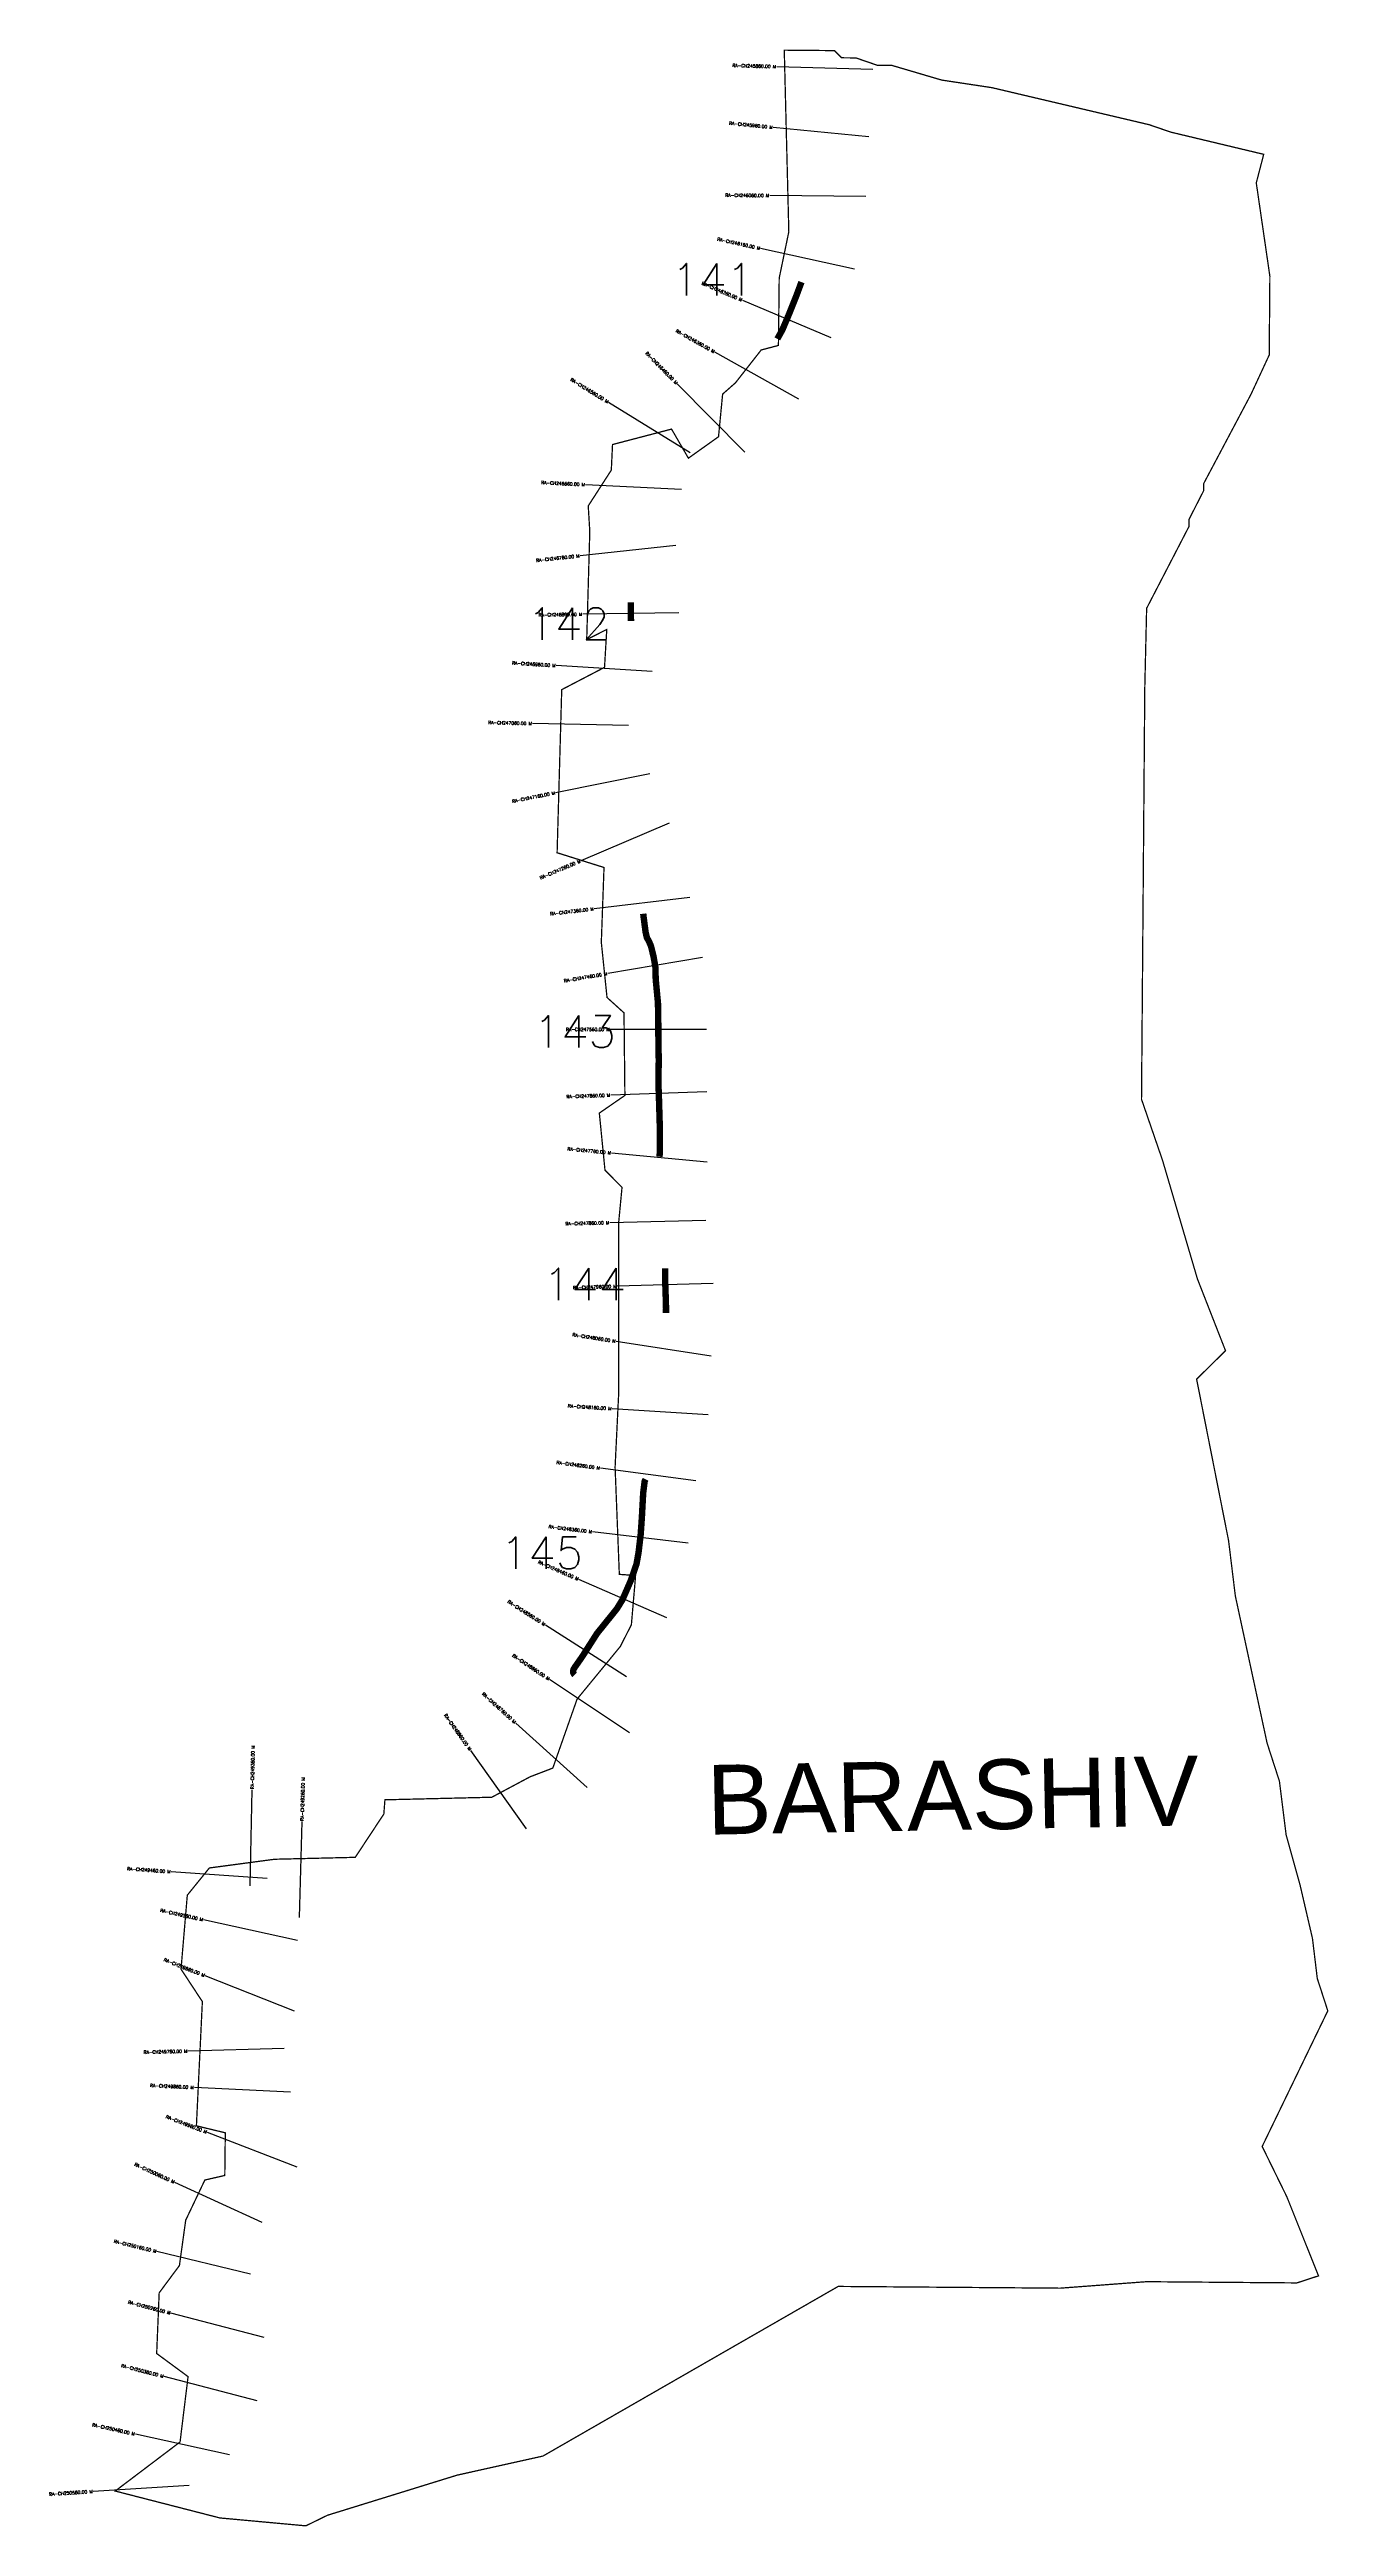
# Model space of a CAD drawing. Header units: metres. Extents: x 277539 to 279535, y 2042715 to 2046581.
import ezdxf
from ezdxf.enums import TextEntityAlignment as Align

# ---------------------------------------------------------------- set-up
doc = ezdxf.new("R2010")
doc.units = ezdxf.units.M
for name, color, linetype in [('ARTIFICIALLY PROTECTED', 4, 'Continuous'), ('CS', 134, 'Continuous'), ('CSMark', 6, 'Continuous'), ('VILLAGE NAME', 250, 'Continuous')]:
    doc.layers.add(name, color=color, linetype=linetype)
doc.styles.get("Standard").update_dxf_attribs({"font": 'simplex.shx'})

msp = doc.modelspace()

# ---------------------------------------------------------------- linework, layer by layer
at = {"color": 6, "const_width": 2, "flags": 128}
msp.add_lwpolyline([(278685.5, 2046580.2), (278763.8, 2046579.5), (278774.9, 2046568.3), (278797.3, 2046568.1), (278830.7, 2046556.6), (278853.1, 2046556.5), (278931.2, 2046533.5), (279009.4, 2046521.7), (279255.1, 2046463.8), (279288.5, 2046452.3), (279433.7, 2046417.6), (279422.1, 2046373), (279443.3, 2046227.4), (279442.3, 2046104.4), (279413.9, 2046043.1), (279340.1, 2045903.8), (279340, 2045892.6), (279317.3, 2045848.1), (279317.2, 2045836.9), (279251, 2045709), (279248, 2045580.2), (279247.8, 2045546.6), (279243, 2044942.6), (279275.8, 2044847.3), (279330.2, 2044662.3), (279374.1, 2044550.1), (279329, 2044505.7), (279378.9, 2044253.5), (279389.4, 2044167.4), (279439, 2043937.5), (279458.2, 2043878.2), (279468.7, 2043794.3), (279490.5, 2043715.8), (279509.8, 2043632.6), (279517.3, 2043570.2), (279533.7, 2043519.7), (279431.3, 2043308), (279469.8, 2043229.4), (279519.2, 2043106), (279485.5, 2043095), (279250.7, 2043096.9), (279116.4, 2043086.8), (278769.6, 2043089.5), (278308.9, 2042824.7), (278174.9, 2042794.9), (277972.6, 2042732.3), (277938.9, 2042715.8), (277804.8, 2042728.1), (277641.4, 2042770.1), (277742.6, 2042846.7), (277755.1, 2042948.7), (277706.1, 2042984.8), (277710, 2043079.5), (277741.6, 2043122.1), (277751.4, 2043192.9), (277781.3, 2043255.6), (277812.4, 2043262.7), (277813.2, 2043329.3), (277768.1, 2043340.2), (277777.4, 2043534.1), (277744.1, 2043584.8), (277753.9, 2043700.2), (277788.3, 2043742.7), (277890.2, 2043756.3), (278016, 2043759.3), (278060.6, 2043826.9), (278062.3, 2043849.1), (278229.1, 2043853.1), (278288.8, 2043885), (278324.3, 2043898.6), (278362.2, 2044006.3), (278429.6, 2044088.4), (278446.9, 2044122.3), (278453.2, 2044195.5), (278453.4, 2044199.2), (278428.1, 2044201), (278421.5, 2044368.4), (278427.1, 2044483.8), (278427.1, 2044750.3), (278432.3, 2044805.1), (278405.7, 2044832), (278396.9, 2044921), (278436.8, 2044948.6), (278435.4, 2045077.5), (278408.9, 2045101.5), (278400, 2045187.5), (278404.2, 2045304.4), (278331, 2045327.4), (278338.2, 2045582), (278405, 2045616.8), (278408.5, 2045676), (278377.2, 2045660.1), (278382, 2045828.8), (278379.6, 2045868.8), (278415.6, 2045924.7), (278417.5, 2045964.6), (278509.6, 2045988.7), (278535.9, 2045943.3), (278582.9, 2045976.8), (278589.3, 2046043.3), (278609.3, 2046060.9), (278649.5, 2046112.2), (278676.4, 2046119.3), (278677.6, 2046224.4), (278692.6, 2046296.8), (278685.5, 2046580.2)], dxfattribs=at)
at = {"layer": 'ARTIFICIALLY PROTECTED', "const_width": 10, "flags": 128}
for points in [[(278712.3, 2046218.2), (278704.6, 2046197.4), (278692.6, 2046167.4), (278682.6, 2046143.8), (278674.7, 2046129.5)], [(278445.9, 2045718.4), (278446.3, 2045689.1)], [(278465.4, 2045232.2), (278465.9, 2045227.8), (278469.2, 2045202.8), (278471.2, 2045194.6), (278474.1, 2045189.6), (278477.4, 2045182), (278481.6, 2045165), (278484.4, 2045148.7), (278484.9, 2045129.7), (278488.4, 2045092.7), (278489, 2045057), (278489, 2045042.1), (278489.6, 2045003.5), (278489.1, 2044967.7), (278490.1, 2044939.1), (278491.4, 2044895.3), (278491.1, 2044856.4), (278490.7, 2044852.9)], [(278499.5, 2044678.7), (278499.5, 2044664.1), (278500.7, 2044627.5), (278501, 2044616.8), (278500.9, 2044609)], [(278469.1, 2044349.4), (278467.6, 2044346.3), (278465.3, 2044327.5), (278463.4, 2044292), (278461.5, 2044263.8), (278458.1, 2044235.1), (278454.9, 2044217.1), (278446, 2044191.3), (278432.9, 2044161.3), (278424.1, 2044147), (278393.3, 2044108.8), (278369.7, 2044071.8), (278359, 2044056.6), (278356.6, 2044052.5), (278356, 2044050.3), (278356.3, 2044047.2), (278357.8, 2044044.6), (278358.2, 2044044.2)]]:
    msp.add_lwpolyline(points, dxfattribs=at)
at = {"layer": 'CS'}
for p, q in [((278823.6, 2046549.8), (278673.7, 2046554.3)), ((278817.6, 2046444.9), (278668.3, 2046459.6)), ((278812.8, 2046351.9), (278662.8, 2046353.2)), ((278795.2, 2046238.6), (278648.6, 2046270.6)), ((278758.6, 2046130.9), (278620.6, 2046189.6)), ((278708.1, 2046035.4), (278577.2, 2046108.7)), ((278624.1, 2045952.5), (278518.6, 2046059.1)), ((278538.9, 2045951.4), (278411.3, 2046030.3)), ((278525.2, 2045894.4), (278375.4, 2045901.9)), ((278516.1, 2045806.9), (278366.9, 2045791)), ((278521.1, 2045701.7), (278371.1, 2045699.6)), ((278479.4, 2045610.1), (278329.7, 2045619.5)), ((278442.6, 2045525.8), (278292.6, 2045529.1)), ((278475.7, 2045450.5), (278328.6, 2045421.1)), ((278506, 2045373.8), (278368.1, 2045315)), ((278538, 2045257.3), (278389, 2045239.9)), ((278557.9, 2045163.9), (278410, 2045138.8)), ((278564, 2045051.6), (278414, 2045051.6)), ((278564.7, 2044954.2), (278414.7, 2044949)), ((278565.3, 2044844.6), (278416, 2044858.7)), ((278563.1, 2044753.6), (278413.2, 2044749.9)), ((278574.8, 2044655.2), (278424.9, 2044650.7)), ((278571.5, 2044541.7), (278423.3, 2044564.6)), ((278566.5, 2044449.9), (278416.8, 2044459.5)), ((278547.4, 2044346.9), (278398.7, 2044366.7)), ((278535.4, 2044249.6), (278386.4, 2044267.3)), ((278502.4, 2044133), (278364.9, 2044193)), ((278439.2, 2044041.2), (278312.7, 2044121.9)), ((278444.2, 2043953.7), (278319.3, 2044036.8)), ((278377.9, 2043868.5), (278266.5, 2043968.9)), ((278283.1, 2043803.9), (278196.2, 2043926.2)), ((277851.9, 2043714.7), (277855.1, 2043864.7)), ((277928.9, 2043665.2), (277932.9, 2043815.1)), ((277878.4, 2043726), (277728.8, 2043736.7)), ((277925.7, 2043629.3), (277779.2, 2043661.7)), ((277921.4, 2043519.4), (277781.8, 2043574.3)), ((277904.9, 2043460.8), (277754.9, 2043456.9)), ((277914.7, 2043392.5), (277764.9, 2043399.9)), ((277925.2, 2043275.8), (277785.2, 2043329.7)), ((277870.8, 2043189.3), (277734.5, 2043251.8)), ((277852.3, 2043108.6), (277706.5, 2043143.9)), ((277873.6, 2043009.9), (277728.4, 2043047.7)), ((277862.8, 2042911), (277717.7, 2042948.8)), ((277819.5, 2042826.6), (277673, 2042858.8)), ((277756.9, 2042778.9), (277607.2, 2042769.5))]:
    msp.add_line(p, q, dxfattribs=at)

# ---------------------------------------------------------------- texts
at = {"char_height": 50, "attachment_point": 1}
for s, insert in [('141', (278509.5, 2046247.2)), ('142', (278284.3, 2045709.8)), ('143', (278294.2, 2045073.3)), ('144', (278309.6, 2044679.2)), ('145', (278243, 2044259.5))]:
    msp.add_mtext_dynamic_manual_height_columns(s, width=84.374, gutter_width=1, heights=[74.2], dxfattribs=dict(at, insert=insert))
at = {"layer": 'CSMark'}
for s, rotation, p in [('RA-CH245860.00 M', 358.2669, (278672.7, 2046554.4)), ('RA-CH245960.00 M', 354.4014, (278667.3, 2046459.7)), ('RA-CH246060.00 M', 359.5219, (278661.8, 2046353.2)), ('RA-CH246160.00 M', 347.6697, (278647.7, 2046270.8)), ('RA-CH246260.00 M', 336.9773, (278619.6, 2046190)), ('RA-CH246360.00 M', 330.7383, (278576.4, 2046109.2)), ('RA-CH246460.00 M', 314.712, (278517.9, 2046059.8)), ('RA-CH246560.00 M', 328.2805, (278410.4, 2046030.8)), ('RA-CH246660.00 M', 357.1475, (278374.4, 2045901.9)), ('RA-CH246760.00 M', 6.1172, (278366, 2045790.9)), ('RA-CH246860.00 M', 0.803, (278370.1, 2045699.6)), ('RA-CH246960.00 M', 356.4168, (278328.7, 2045619.5)), ('RA-CH247060.00 M', 358.7437, (278291.6, 2045529.1)), ('RA-CH247160.00 M', 11.3153, (278327.6, 2045420.9)), ('RA-CH247260.00 M', 23.098, (278367.1, 2045314.6)), ('RA-CH247360.00 M', 6.6428, (278388, 2045239.8)), ('RA-CH247460.00 M', 9.633, (278409, 2045138.7)), ('RA-CH247660.00 M', 1.9939, (278413.7, 2044949)), ('RA-CH247760.00 M', 354.5741, (278415, 2044858.8)), ('RA-CH247860.00 M', 1.3931, (278412.2, 2044749.9)), ('RA-CH247960.00 M', 1.7489, (278423.9, 2044650.6)), ('RA-CH248060.00 M', 351.2042, (278422.3, 2044564.8)), ('RA-CH248160.00 M', 356.3246, (278415.8, 2044459.6)), ('RA-CH248260.00 M', 352.4247, (278397.7, 2044366.8)), ('RA-CH248360.00 M', 353.2244, (278385.4, 2044267.4)), ('RA-CH248460.00 M', 336.4544, (278364, 2044193.4)), ('RA-CH248560.00 M', 327.4765, (278311.9, 2044122.4)), ('RA-CH248660.00 M', 326.36, (278318.5, 2044037.3)), ('RA-CH248760.00 M', 317.9588, (278265.7, 2043969.6)), ('RA-CH248860.00 M', 305.4045, (278195.6, 2043927)), ('RA-CH249460.00 M', 355.9168, (277727.8, 2043736.8)), ('RA-CH249560.00 M', 347.5177, (277778.3, 2043661.9)), ('RA-CH249660.00 M', 338.5047, (277780.9, 2043574.7)), ('RA-CH249760.00 M', 1.505, (277753.9, 2043456.8)), ('RA-CH249860.00 M', 357.1734, (277763.9, 2043400)), ('RA-CH249960.00 M', 338.9137, (277784.3, 2043330.1)), ('RA-CH250060.00 M', 335.375, (277733.5, 2043252.2)), ('RA-CH250160.00 M', 346.3782, (277705.6, 2043144.1)), ('RA-CH250260.00 M', 345.4065, (277727.4, 2043048)), ('RA-CH250360.00 M', 345.4113, (277716.7, 2042949)), ('RA-CH250460.00 M', 347.5936, (277672, 2042859.1)), ('RA-CH250560.00 M', 3.595, (277606.2, 2042769.4))]:
    msp.add_text(s, height=5, rotation=rotation, dxfattribs=at).set_placement(p, align=Align.MIDDLE_RIGHT)
msp.add_text('RA-CH247560.00 M', height=5, dxfattribs=at).set_placement((278413, 2045051.6), align=Align.MIDDLE_RIGHT)
for s, rotation, p in [('RA-CH249360.00 M', 88.7808, (277855.1, 2043865.7)), ('RA-CH249260.00 M', 88.4948, (277932.9, 2043816.1))]:
    msp.add_text(s, height=5, rotation=rotation, dxfattribs=at).set_placement(p, align=Align.MIDDLE_LEFT)
at = {"layer": 'VILLAGE NAME', "insert": (278563.3, 2043903.3), "char_height": 108.748, "attachment_point": 1, "rotation": 1.1028}
msp.add_mtext_dynamic_manual_height_columns('{\\fArial|b0|i0|c0|p34;BARASHIV}', width=726.929, gutter_width=543.7, heights=[0], dxfattribs=at)

doc.saveas('drawing.dxf')
